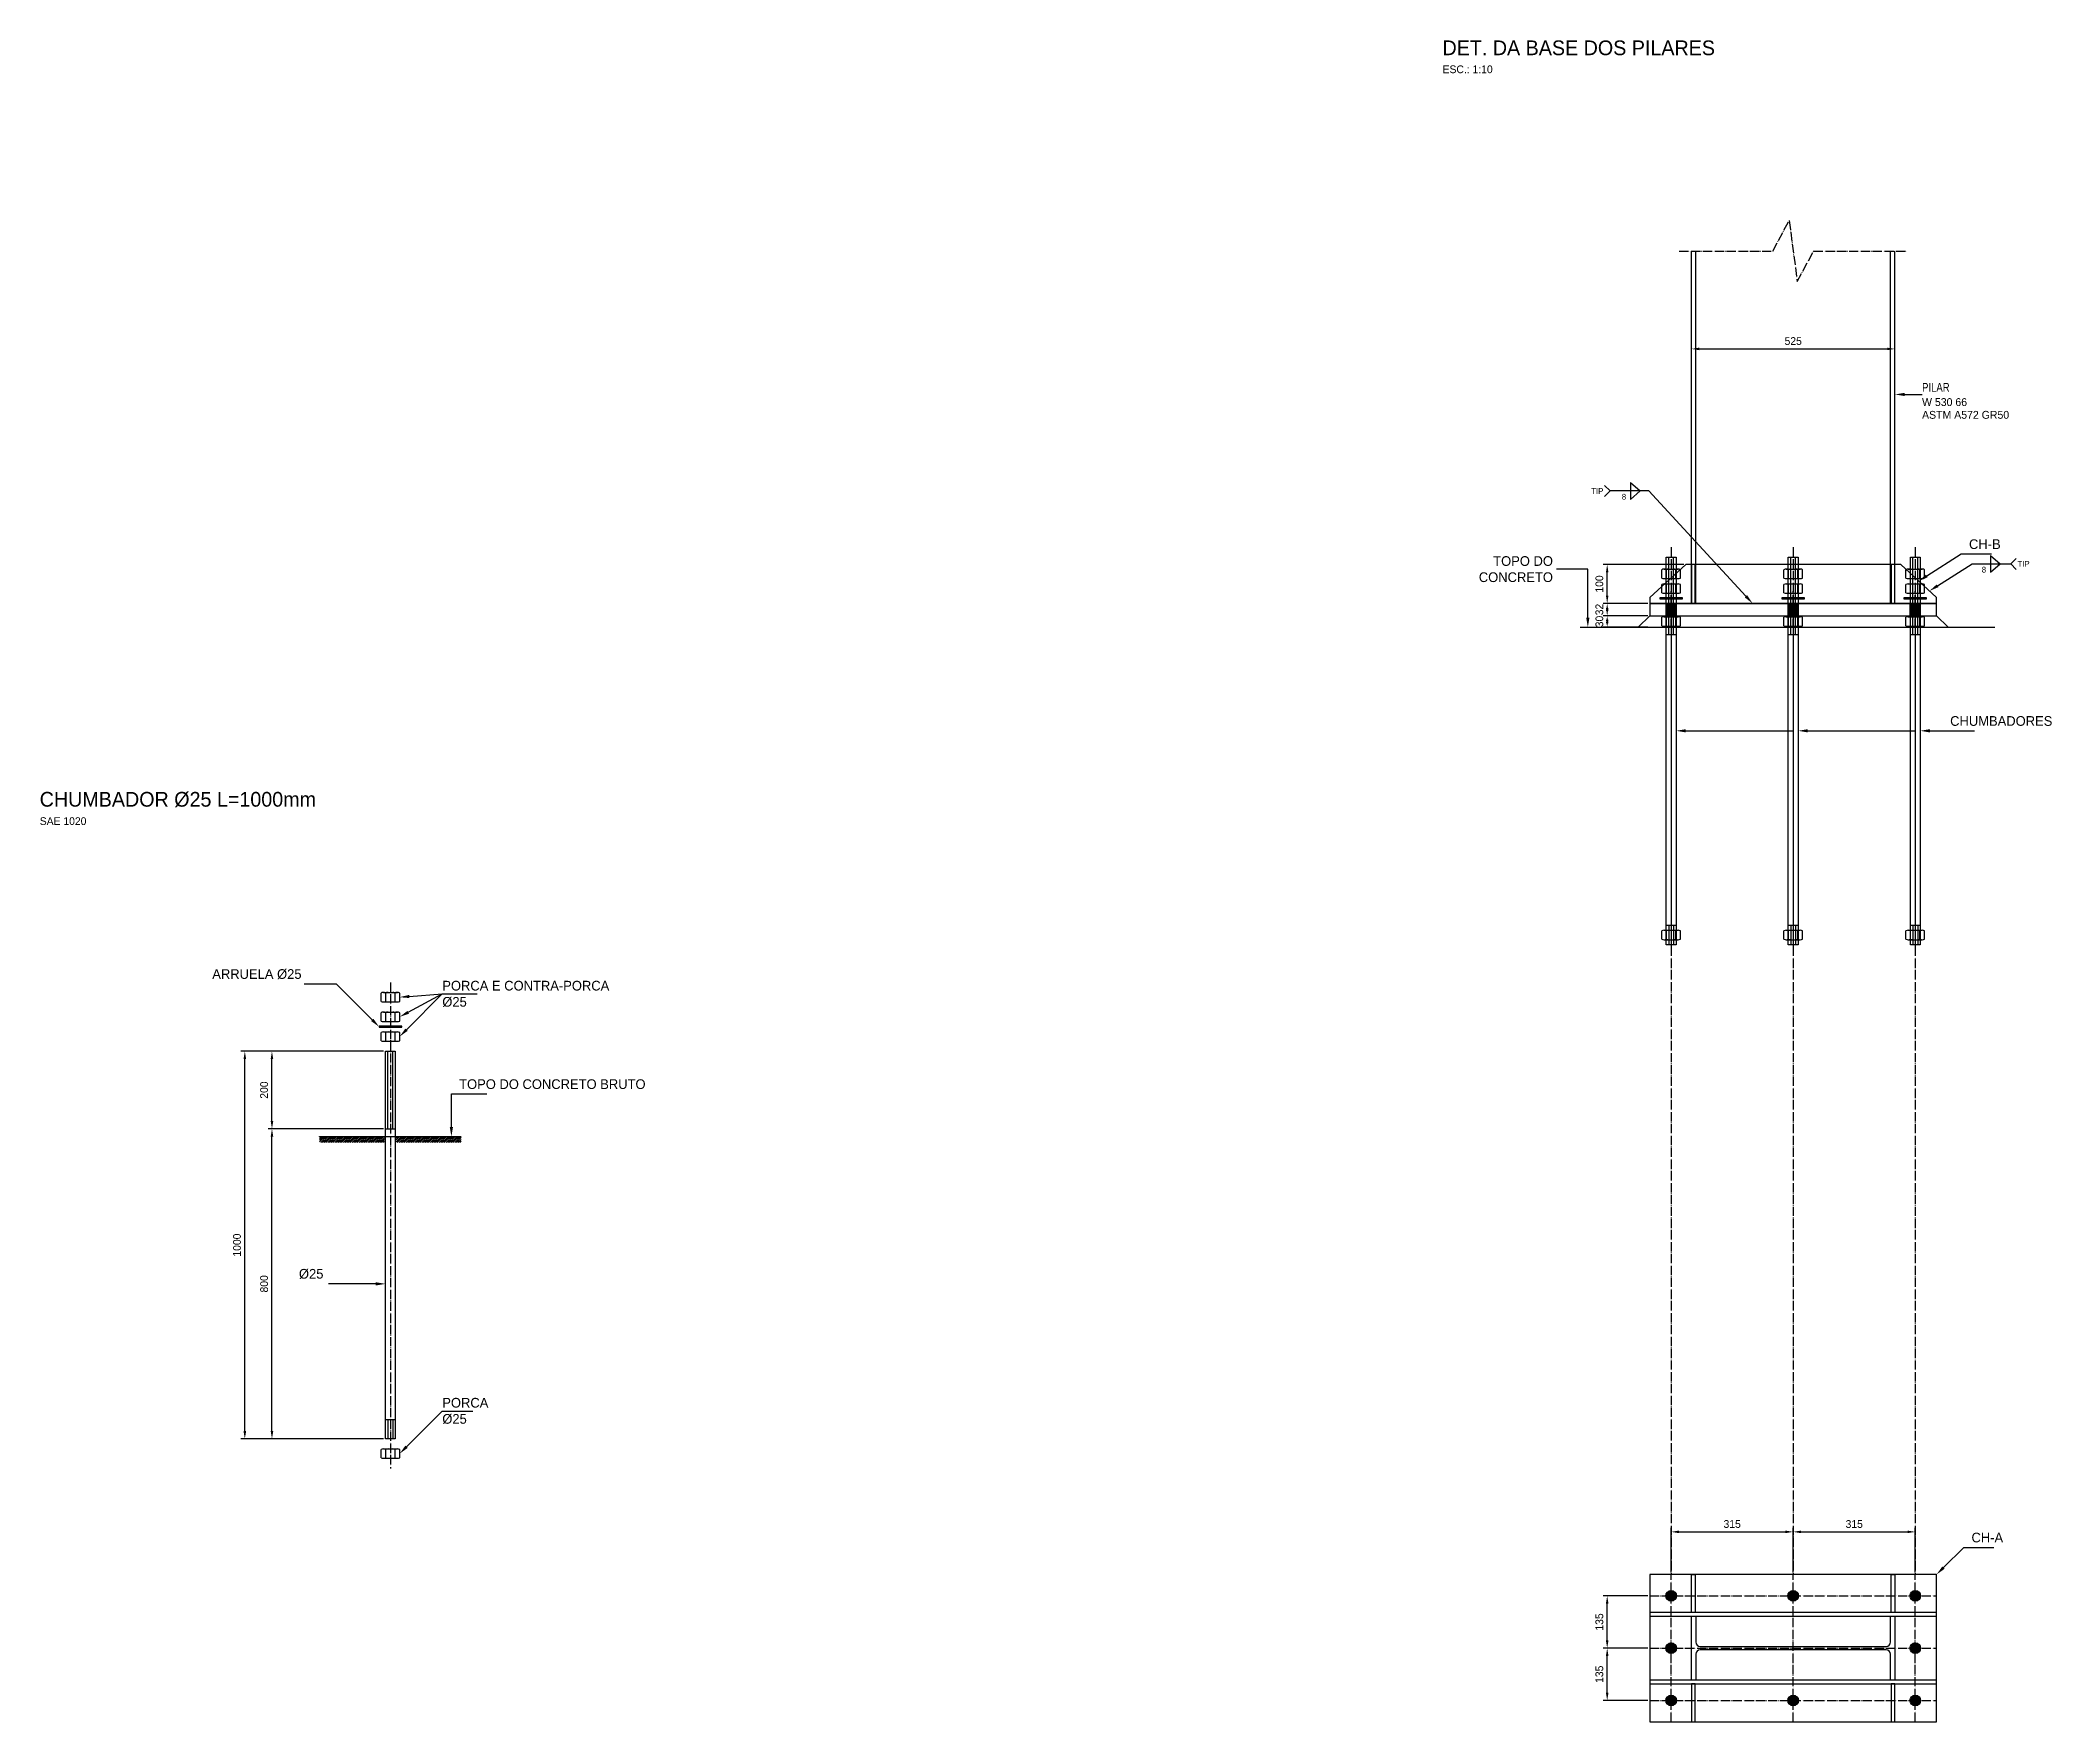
# Model space of a CAD drawing. Extents: x -4524 to 7730, y -2994 to 1469.
# Drawn here: x -4524 to 667, y -2870 to 1469 of the extents above; entities that cross this region are included whole.
import ezdxf

# ---------------------------------------------------------------- set-up
doc = ezdxf.new("R2010")
doc.units = 0
doc.header["$MEASUREMENT"] = 0
doc.linetypes.add('ACAD_ISO01W100', pattern=[5, 4, -1])
doc.linetypes.add('ACAD_ISO04W100', pattern=[30.5, 24, -3, 0.5, -3])
doc.layers.get('DEFPOINTS').update_dxf_attribs({"linetype": 'ACAD_ISO01W100'})
for name, color, linetype in [('CHU-CHUMBADOR', 1, 'Continuous'), ('DIM-1', 4, 'Continuous'), ('EIXO', 5, 'ACAD_ISO04W100'), ('FAB-CHAPA', 2, 'Continuous'), ('G-SIMBOLO', 4, 'Continuous'), ('PERFIL', 1, 'Continuous'), ('REGUA120', 2, 'Continuous'), ('REGUA80', 4, 'Continuous')]:
    doc.layers.add(name, color=color, linetype=linetype)
doc.dimstyles.new('ISO-25', dxfattribs={"dimtxt": 2.5, "dimasz": 2.5, "dimexe": 1.25, "dimexo": 0.625, "dimtad": 1, "dimtxsty": 'STANDARD', "dimcen": 2.5, "dimclrt": 4, "dimazin": 3, "dimtfac": 1, "dimtmove": 0, "dimatfit": 3})
pattern_1 = [(45, (0, 0), (-2.245064, 2.245064), [])]

msp = doc.modelspace()

# ---------------------------------------------------------------- texts
at = {"color": 4, "char_height": 25}
for s, insert, attachment_point in [('CH-B', (453.75, 155.875), 7), ('TOPO DO \\PCONCRETO', (-620, 104.125), 6), ('CHUMBADORES', (405, -300.438), 7), ('ARRUELA %%c25', (-3849.21, -954), 9), ('PORCA E CONTRA-PORCA\\P%%c25', (-3486.011, -991.9), 4), ('TOPO DO CONCRETO BRUTO', (-3442.52, -1237.5), 7), ('%%c25', (-3792.7, -1727.5), 9), ('PORCA\\P%%c25', (-3486.011, -2068.1), 4), ('CH-A', (460, -2407.5), 7)]:
    msp.add_mtext(s, dxfattribs=dict(at, insert=insert, attachment_point=attachment_point))
at = {"layer": 'DIM-1', "char_height": 15, "attachment_point": 5}
for s, insert in [('TIP', (-505.5, 305.875)), ('8', (-436.672, 290.812)), ('8', (492.029, 102.812)), ('TIP', (594.5, 117.875))]:
    msp.add_mtext(s, dxfattribs=dict(at, insert=insert))
at = {"layer": 'REGUA120', "color": 2, "char_height": 38, "attachment_point": 7}
for s, insert in [('DET. DA BASE DOS PILARES', (-905, 1429.919)), ('CHUMBADOR %%c25 L=1000mm', (-4525, -510.081))]:
    msp.add_mtext(s, dxfattribs=dict(at, insert=insert))
at = {"layer": 'REGUA140', "color": 2, "linetype": 'CONTINUOUS', "width": 0.8}
msp.add_text('PILAR', height=23, dxfattribs=at).set_placement((332.5, 561.786))
at = {"layer": 'REGUA80', "color": 4, "char_height": 20, "attachment_point": 7}
for s, insert in [('ESC.: 1:10', (-904.754, 1383.738)), ('SAE 1020', (-4524.753, -556.262))]:
    msp.add_mtext(s, dxfattribs=dict(at, insert=insert))
at = {"layer": 'REGUA80', "char_height": 20.3, "attachment_point": 7}
for s, insert in [('W 530 66', (332.5, 524.841)), ('ASTM A572 GR50', (332.5, 491.95))]:
    msp.add_mtext(s, dxfattribs=dict(at, insert=insert))

# ---------------------------------------------------------------- blocks, each defined once
blk = doc.blocks.new('*D0')
for p, q in [((-3637.7, -1340), (-3935.6, -1340)), ((-3925.6, -2120), (-3925.6, -1360)), ((-3637.7, -2140), (-3935.6, -2140))]:
    blk.add_line(p, q)
for points in [[(-3925.6, -1340), (-3922.2, -1360), (-3928.9, -1360)], [(-3925.6, -2140), (-3928.9, -2120), (-3922.2, -2120)]]:
    blk.add_trace(points)
at = {"layer": 'DEFPOINTS', "color": 0, "linetype": 'BYBLOCK'}
for p in [(-3632.7, -1340), (-3632.7, -2140)]:
    blk.add_point(p, dxfattribs=at)
at = {"layer": 'REGUA80', "color": 4, "insert": (-3935.6, -1740), "char_height": 20, "attachment_point": 8, "rotation": 90}
blk.add_mtext('800', dxfattribs=at)
blk = doc.blocks.new('*D1')
for p, q in [((-3637.7, -1140), (-3935.6, -1140)), ((-3925.6, -1320), (-3925.6, -1160)), ((-3637.7, -1340), (-3935.6, -1340))]:
    blk.add_line(p, q)
for points in [[(-3925.6, -1140), (-3922.2, -1160), (-3928.9, -1160)], [(-3925.6, -1340), (-3928.9, -1320), (-3922.2, -1320)]]:
    blk.add_trace(points)
at = {"layer": 'DEFPOINTS', "color": 0, "linetype": 'BYBLOCK'}
for p in [(-3632.7, -1140), (-3632.7, -1340)]:
    blk.add_point(p, dxfattribs=at)
at = {"layer": 'REGUA80', "color": 4, "insert": (-3935.6, -1240), "char_height": 20, "attachment_point": 8, "rotation": 90}
blk.add_mtext('200', dxfattribs=at)
blk = doc.blocks.new('*D2')
for p, q in [((-3637.7, -1140), (-4005.6, -1140)), ((-3995.6, -2120), (-3995.6, -1160)), ((-3637.7, -2140), (-4005.6, -2140))]:
    blk.add_line(p, q)
for points in [[(-3995.6, -1140), (-3992.2, -1160), (-3998.9, -1160)], [(-3995.6, -2140), (-3998.9, -2120), (-3992.2, -2120)]]:
    blk.add_trace(points)
at = {"layer": 'DEFPOINTS', "color": 0, "linetype": 'BYBLOCK'}
for p in [(-3632.7, -1140), (-3632.7, -2140)]:
    blk.add_point(p, dxfattribs=at)
at = {"layer": 'REGUA80', "color": 4, "insert": (-4005.6, -1640), "char_height": 20, "attachment_point": 8, "rotation": 90}
blk.add_mtext('1000', dxfattribs=at)
blk = doc.blocks.new('*D3')
for p, q in [((-262.5, 652.5), (-262.5, 682.5)), ((262.5, 652.5), (262.5, 682.5)), ((-242.5, 672.5), (242.5, 672.5))]:
    blk.add_line(p, q)
for points in [[(-262.5, 672.5), (-242.5, 675.8), (-242.5, 669.2)], [(262.5, 672.5), (242.5, 669.2), (242.5, 675.8)]]:
    blk.add_trace(points)
at = {"layer": 'DEFPOINTS', "color": 0}
for p in [(0, 682.5), (-262.5, 647.5), (262.5, 647.5)]:
    blk.add_point(p, dxfattribs=at)
at = {"layer": 'REGUA80', "color": 4, "insert": (0, 682.5), "char_height": 20, "attachment_point": 8}
blk.add_mtext('525', dxfattribs=at)
blk = doc.blocks.new('*D4')
for p, q in [((-375, -15.9), (-490, -15.9)), ((-375, -45.9), (-490, -45.9)), ((-480, -25.9), (-480, -35.9))]:
    blk.add_line(p, q)
for points in [[(-480, -15.9), (-476.7, -35.9), (-483.3, -35.9)], [(-480, -45.9), (-483.3, -25.9), (-476.7, -25.9)]]:
    blk.add_trace(points)
at = {"layer": 'DEFPOINTS', "color": 0, "linetype": 'BYBLOCK'}
for p in [(-370, -15.9), (-370, -45.9)]:
    blk.add_point(p, dxfattribs=at)
at = {"layer": 'REGUA80', "color": 4, "insert": (-490, -30.9), "char_height": 20, "attachment_point": 8, "rotation": 90}
blk.add_mtext('30', dxfattribs=at)
blk = doc.blocks.new('*D5')
for p, q in [((-375, 15.9), (-490, 15.9)), ((-480, 4.1), (-480, -4.1)), ((-375, -15.9), (-490, -15.9))]:
    blk.add_line(p, q)
for points in [[(-480, 15.9), (-476.7, -4.1), (-483.3, -4.1)], [(-480, -15.9), (-483.3, 4.1), (-476.7, 4.1)]]:
    blk.add_trace(points)
at = {"layer": 'DEFPOINTS', "color": 0, "linetype": 'BYBLOCK'}
for p in [(-370, 15.9), (-370, -15.9)]:
    blk.add_point(p, dxfattribs=at)
at = {"layer": 'REGUA80', "color": 4, "insert": (-490, 0), "char_height": 20, "attachment_point": 8, "rotation": 90}
blk.add_mtext('32', dxfattribs=at)
blk = doc.blocks.new('*D6')
for p, q in [((-282.5, 115.9), (-490, 115.9)), ((-480, 35.9), (-480, 95.9)), ((-375, 15.9), (-490, 15.9))]:
    blk.add_line(p, q)
for points in [[(-480, 115.9), (-476.7, 95.9), (-483.3, 95.9)], [(-480, 15.9), (-483.3, 35.9), (-476.7, 35.9)]]:
    blk.add_trace(points)
at = {"layer": 'DEFPOINTS', "color": 0, "linetype": 'BYBLOCK'}
for p in [(-277.5, 115.9), (-370, 15.9)]:
    blk.add_point(p, dxfattribs=at)
at = {"layer": 'REGUA80', "color": 4, "insert": (-490, 65.9), "char_height": 20, "attachment_point": 8, "rotation": 90}
blk.add_mtext('100', dxfattribs=at)
blk = doc.blocks.new('*D13')
for p, q in [((-375, -2680), (-490, -2680)), ((-480, -2795), (-480, -2700)), ((-375, -2815), (-490, -2815))]:
    blk.add_line(p, q)
for points in [[(-480, -2680), (-476.7, -2700), (-483.3, -2700)], [(-480, -2815), (-483.3, -2795), (-476.7, -2795)]]:
    blk.add_trace(points)
at = {"layer": 'DEFPOINTS', "color": 0, "linetype": 'BYBLOCK'}
for p in [(-370, -2680), (-370, -2815)]:
    blk.add_point(p, dxfattribs=at)
at = {"layer": 'REGUA80', "color": 4, "insert": (-490, -2747.5), "char_height": 20, "attachment_point": 8, "rotation": 90}
blk.add_mtext('135', dxfattribs=at)
blk = doc.blocks.new('*D14')
for p, q in [((-375, -2545), (-490, -2545)), ((-480, -2660), (-480, -2565)), ((-375, -2680), (-490, -2680))]:
    blk.add_line(p, q)
for points in [[(-480, -2545), (-476.7, -2565), (-483.3, -2565)], [(-480, -2680), (-483.3, -2660), (-476.7, -2660)]]:
    blk.add_trace(points)
at = {"layer": 'DEFPOINTS', "color": 0, "linetype": 'BYBLOCK'}
for p in [(-370, -2545), (-370, -2680)]:
    blk.add_point(p, dxfattribs=at)
at = {"layer": 'REGUA80', "color": 4, "insert": (-490, -2612.5), "char_height": 20, "attachment_point": 8, "rotation": 90}
blk.add_mtext('135', dxfattribs=at)
blk = doc.blocks.new('*D15')
for p, q in [((-315, -2485), (-315, -2370)), ((-295, -2380), (-20, -2380)), ((0, -2485), (0, -2370))]:
    blk.add_line(p, q)
for points in [[(-315, -2380), (-295, -2376.7), (-295, -2383.3)], [(0, -2380), (-20, -2383.3), (-20, -2376.7)]]:
    blk.add_trace(points)
at = {"layer": 'DEFPOINTS', "color": 0}
for p in [(-157.5, -2370), (-315, -2490), (0, -2490)]:
    blk.add_point(p, dxfattribs=at)
at = {"layer": 'REGUA80', "color": 4, "insert": (-157.5, -2370), "char_height": 20, "attachment_point": 8}
blk.add_mtext('315', dxfattribs=at)
blk = doc.blocks.new('*D16')
for p, q in [((0, -2485), (0, -2370)), ((20, -2380), (295, -2380)), ((315, -2485), (315, -2370))]:
    blk.add_line(p, q)
for points in [[(0, -2380), (20, -2376.7), (20, -2383.3)], [(315, -2380), (295, -2383.3), (295, -2376.7)]]:
    blk.add_trace(points)
at = {"layer": 'DEFPOINTS', "color": 0}
for p in [(157.5, -2370), (0, -2490), (315, -2490)]:
    blk.add_point(p, dxfattribs=at)
at = {"layer": 'REGUA80', "color": 4, "insert": (157.5, -2370), "char_height": 20, "attachment_point": 8}
blk.add_mtext('315', dxfattribs=at)

# ---------------------------------------------------------------- dimensions: what is measured, and where the dimension line sits
for base, p1, p2, text, picture, middle in [((-262.5, 672.5), (262.5, 647.5), (-262.5, 647.5), '525', '*D3', (0, 672.5)), ((-315, -2380), (0, -2490), (-315, -2490), '315', '*D15', (-157.5, -2380)), ((0, -2380), (315, -2490), (0, -2490), '315', '*D16', (157.5, -2380))]:
    dim = msp.add_linear_dim(base=base, p1=p1, p2=p2, text=text, dimstyle='ISO-25', override={"dimtxt": 20, "dimasz": 20, "dimgap": 10})
    dim.commit()
    dim.dimension.update_dxf_attribs({"geometry": picture, "text_midpoint": middle})
for base, p1, p2, text, picture, middle in [((-480, 115.875), (-370, 15.875), (-277.5, 115.875), '100', '*D6', (-480, 65.875)), ((-480, 15.875), (-370, -15.875), (-370, 15.875), '32', '*D5', (-480, 0)), ((-480, -15.875), (-370, -45.875), (-370, -15.875), '30', '*D4', (-480, -30.875)), ((-3995.58, -1140), (-3632.7, -2140), (-3632.7, -1140), '1000', '*D2', (-3995.58, -1640)), ((-3925.58, -1140), (-3632.7, -1340), (-3632.7, -1140), '200', '*D1', (-3925.58, -1240)), ((-3925.58, -1340), (-3632.7, -2140), (-3632.7, -1340), '800', '*D0', (-3925.58, -1740)), ((-480, -2545), (-370, -2680), (-370, -2545), '135', '*D14', (-480, -2612.5)), ((-480, -2680), (-370, -2815), (-370, -2680), '135', '*D13', (-480, -2747.5))]:
    dim = msp.add_linear_dim(base=base, p1=p1, p2=p2, angle=90, text=text, dimstyle='ISO-25', override={"dimtxt": 20, "dimasz": 20, "dimgap": 10})
    dim.commit()
    dim.dimension.update_dxf_attribs({"geometry": picture, "text_midpoint": middle, "dimtype": 160})

# ---------------------------------------------------------------- hatches: boundary and pattern name
h = msp.add_hatch()
h.set_pattern_fill('ANSI31', color=256, style=0)
h.set_pattern_definition(pattern_1)
h.paths.add_polyline_path([(-3802.88, -1360), (-3802.88, -1375), (-3635.2, -1375), (-3635.2, -1360)])
h = msp.add_hatch()
h.set_pattern_fill('ANSI31', color=256, style=0)
h.set_pattern_definition(pattern_1)
h.paths.add_polyline_path([(-3437.12, -1360), (-3437.12, -1375), (-3604.8, -1375), (-3604.8, -1360)])

# ---------------------------------------------------------------- linework, layer by layer
for p, q in [((-550, -45.875), (520, -45.875)), ((-3802.88, -1360), (-3437.12, -1360))]:
    msp.add_line(p, q)
at = {"color": 4}
for p, q in [((-370, -15.875), (-400, -45.875)), ((370, -15.875), (400, -45.875))]:
    msp.add_line(p, q, dxfattribs=at)
for points in [[(287.5, 555), (332.5, 555)], [(-530, -20.875), (-530, 104.125), (-611, 104.125)], [(344.842, 86.797), (433.75, 143.375), (511.75, 143.375)], [(-277.3, -312.938), (0, -312.938)], [(37.7, -312.938), (315, -312.938)], [(352.7, -312.938), (385, -312.938), (468.25, -312.938)], [(-3666.888, -1058.822), (-3759.21, -966.5), (-3842.46, -966.5)], [(-3578.333, -1084.222), (-3486.011, -991.9), (-3396.012, -991.9)], [(-3573.997, -1039.252), (-3486.011, -991.9)], [(-3571.084, -998.396), (-3486.011, -991.9)], [(-3462.52, -1335), (-3462.52, -1250), (-3371.021, -1250)], [(-3657.7, -1740), (-3702.7, -1740), (-3779.95, -1740)], [(-3578.333, -2160.422), (-3486.011, -2068.1), (-3407.261, -2068.1)], [(387.678, -2472.322), (440, -2420), (518, -2420)]]:
    msp.add_lwpolyline(points)
at = {"color": 255}
for points in [[(-121.95, 34.251), (-372.5, 305.875)], [(372.592, 61.297), (461.5, 117.875)]]:
    msp.add_lwpolyline(points, dxfattribs=at)
at = {"const_width": 13.7}
for points in [[(-321.85, -2545, 1), (-308.15, -2545, 1)], [(-6.85, -2545, 1), (6.85, -2545, 1)], [(308.15, -2545, 1), (321.85, -2545, 1)], [(-321.85, -2680, 1), (-308.15, -2680, 1)], [(308.15, -2680, 1), (321.85, -2680, 1)], [(-321.85, -2815, 1), (-308.15, -2815, 1)], [(-6.85, -2815, 1), (6.85, -2815, 1)], [(308.15, -2815, 1), (321.85, -2815, 1)]]:
    msp.add_lwpolyline(points, format="xyb", close=True, dxfattribs=at)
for points in [[(262.5, 555), (287.5, 559.167), (287.5, 550.833)], [(323.75, 73.375), (342.605, 90.312), (347.079, 83.282)], [(-530, -45.875), (-534.167, -20.875), (-525.833, -20.875)], [(-302.3, -312.938), (-277.3, -308.771), (-277.3, -317.104)], [(12.7, -312.938), (37.7, -308.771), (37.7, -317.104)], [(327.7, -312.938), (352.7, -308.771), (352.7, -317.104)], [(-3596.011, -1000.3), (-3571.401, -994.242), (-3570.766, -1002.551)], [(-3596.011, -1051.1), (-3575.971, -1035.583), (-3572.022, -1042.921)], [(-3649.21, -1076.5), (-3669.834, -1061.769), (-3663.941, -1055.876)], [(-3596.011, -1101.9), (-3581.28, -1081.276), (-3575.387, -1087.169)], [(-3462.52, -1360), (-3466.687, -1335), (-3458.353, -1335)], [(-3632.7, -1740), (-3657.7, -1744.167), (-3657.7, -1735.833)], [(-3596.011, -2178.1), (-3581.28, -2157.476), (-3575.387, -2163.369)], [(370, -2490), (384.731, -2469.376), (390.624, -2475.269)]]:
    msp.add_trace(points)
at = {"color": 255}
for points in [[(351.5, 47.875), (370.355, 64.812), (374.829, 57.782)], [(-328.7, -15.875), (-301.3, -15.875), (-328.7, 15.875), (-301.3, 15.875)], [(-328.7, -15.875), (-301.3, -15.875), (-328.7, 15.875), (-301.3, 15.875)], [(-328.7, -15.875), (-301.3, -15.875), (-328.7, 15.875), (-301.3, 15.875)], [(-105, 15.875), (-125.013, 31.426), (-118.888, 37.076)], [(-13.7, -15.875), (13.7, -15.875), (-13.7, 15.875), (13.7, 15.875)], [(-13.7, -15.875), (13.7, -15.875), (-13.7, 15.875), (13.7, 15.875)], [(301.3, -15.875), (328.7, -15.875), (301.3, 15.875), (328.7, 15.875)], [(301.3, -15.875), (328.7, -15.875), (301.3, 15.875), (328.7, 15.875)], [(301.3, -15.875), (328.7, -15.875), (301.3, 15.875), (328.7, 15.875)]]:
    msp.add_trace(points, dxfattribs=at)
at = {"layer": 'CHU-CHUMBADOR'}
for p, q in [((-332.992, 104.14), (-297.008, 104.14)), ((-17.992, 104.14), (17.992, 104.14)), ((297.008, 104.14), (332.992, 104.14)), ((-338.989, 81.28), (-338.989, 102.87)), ((-338.989, 43.18), (-338.989, 64.77)), ((-332.992, 80.01), (-297.008, 80.01)), ((-332.992, 66.04), (-297.008, 66.04)), ((-326.994, 81.28), (-326.994, 102.87)), ((-326.994, 43.18), (-326.994, 64.77)), ((-303.006, 81.28), (-303.006, 102.87)), ((-303.006, 43.18), (-303.006, 64.77)), ((-291.011, 81.28), (-291.011, 102.87)), ((-291.011, 43.18), (-291.011, 64.77)), ((-23.989, 81.28), (-23.989, 102.87)), ((-23.989, 43.18), (-23.989, 64.77)), ((-17.992, 80.01), (17.992, 80.01)), ((-17.992, 66.04), (17.992, 66.04)), ((-11.994, 81.28), (-11.994, 102.87)), ((-11.994, 43.18), (-11.994, 64.77)), ((11.994, 81.28), (11.994, 102.87)), ((11.994, 43.18), (11.994, 64.77)), ((23.989, 81.28), (23.989, 102.87)), ((23.989, 43.18), (23.989, 64.77)), ((291.011, 81.28), (291.011, 102.87)), ((291.011, 43.18), (291.011, 64.77)), ((297.008, 80.01), (332.992, 80.01)), ((297.008, 66.04), (332.992, 66.04)), ((303.006, 81.28), (303.006, 102.87)), ((303.006, 43.18), (303.006, 64.77)), ((326.994, 81.28), (326.994, 102.87)), ((326.994, 43.18), (326.994, 64.77)), ((338.989, 81.28), (338.989, 102.87)), ((338.989, 43.18), (338.989, 64.77)), ((-332.992, 41.91), (-297.008, 41.91)), ((-17.992, 41.91), (17.992, 41.91)), ((297.008, 41.91), (332.992, 41.91)), ((-338.989, -41.67), (-338.989, -20.08)), ((-332.992, -18.81), (-297.008, -18.81)), ((-332.992, -42.94), (-297.008, -42.94)), ((-326.994, -41.67), (-326.994, -20.08)), ((-303.006, -41.67), (-303.006, -20.08)), ((-291.011, -41.67), (-291.011, -20.08)), ((-23.989, -41.67), (-23.989, -20.08)), ((-17.992, -18.81), (17.992, -18.81)), ((-17.992, -42.94), (17.992, -42.94)), ((-11.994, -41.67), (-11.994, -20.08)), ((11.994, -41.67), (11.994, -20.08)), ((23.989, -41.67), (23.989, -20.08)), ((291.011, -41.67), (291.011, -20.08)), ((297.008, -18.81), (332.992, -18.81)), ((297.008, -42.94), (332.992, -42.94)), ((303.006, -41.67), (303.006, -20.08)), ((326.994, -41.67), (326.994, -20.08)), ((338.989, -41.67), (338.989, -20.08)), ((-338.989, -850.633), (-338.989, -829.042)), ((-332.992, -827.772), (-297.008, -827.772)), ((-326.994, -850.633), (-326.994, -829.042)), ((-303.006, -850.633), (-303.006, -829.042)), ((-291.011, -850.633), (-291.011, -829.042)), ((-23.989, -850.633), (-23.989, -829.042)), ((-17.992, -827.772), (17.992, -827.772)), ((-11.994, -850.633), (-11.994, -829.042)), ((11.994, -850.633), (11.994, -829.042)), ((23.989, -850.633), (23.989, -829.042)), ((291.011, -850.633), (291.011, -829.042)), ((297.008, -827.772), (332.992, -827.772)), ((303.006, -850.633), (303.006, -829.042)), ((326.994, -850.633), (326.994, -829.042)), ((338.989, -850.633), (338.989, -829.042)), ((-332.992, -851.903), (-297.008, -851.903)), ((-17.992, -851.903), (17.992, -851.903)), ((297.008, -851.903), (332.992, -851.903)), ((-3643.989, -1011.095), (-3643.989, -989.505)), ((-3637.992, -988.235), (-3602.008, -988.235)), ((-3637.992, -1012.365), (-3602.008, -1012.365)), ((-3631.994, -1011.095), (-3631.994, -989.505)), ((-3608.006, -1011.095), (-3608.006, -989.505)), ((-3596.011, -1011.095), (-3596.011, -989.505)), ((-3643.989, -1061.895), (-3643.989, -1040.305)), ((-3637.992, -1039.035), (-3602.008, -1039.035)), ((-3637.992, -1063.165), (-3602.008, -1063.165)), ((-3637.992, -1089.835), (-3602.008, -1089.835)), ((-3631.994, -1061.895), (-3631.994, -1040.305)), ((-3608.006, -1061.895), (-3608.006, -1040.305)), ((-3596.011, -1061.895), (-3596.011, -1040.305)), ((-3643.989, -1112.695), (-3643.989, -1091.105)), ((-3637.992, -1113.965), (-3602.008, -1113.965)), ((-3631.994, -1112.695), (-3631.994, -1091.105)), ((-3608.006, -1112.695), (-3608.006, -1091.105)), ((-3596.011, -1112.695), (-3596.011, -1091.105)), ((-3643.989, -2188.895), (-3643.989, -2167.305)), ((-3637.992, -2166.035), (-3602.008, -2166.035)), ((-3631.994, -2188.895), (-3631.994, -2167.305)), ((-3608.006, -2188.895), (-3608.006, -2167.305)), ((-3596.011, -2188.895), (-3596.011, -2167.305)), ((-3637.992, -2190.165), (-3602.008, -2190.165))]:
    msp.add_line(p, q, dxfattribs=at)
for points in [[(-344.21, 27.305), (-285.79, 27.305), (-285.79, 29.845), (-344.21, 29.845)], [(-29.21, 27.305), (29.21, 27.305), (29.21, 29.845), (-29.21, 29.845)], [(285.79, 27.305), (344.21, 27.305), (344.21, 29.845), (285.79, 29.845)], [(-3649.21, -1077.77), (-3590.79, -1077.77), (-3590.79, -1075.23), (-3649.21, -1075.23)]]:
    msp.add_lwpolyline(points, close=True, dxfattribs=at)
at = {"layer": 'CHU-CHUMBADOR', "linetype": 'CONTINUOUS'}
for centre, start, end in [((-332.992, 89.345), 66.086832, 113.913168), ((-320.997, 89.345), 90, 113.913168), ((-309.003, 89.345), 66.086832, 90), ((-297.008, 89.345), 66.086832, 113.913168), ((-17.992, 89.345), 66.086832, 113.913168), ((-5.997, 89.345), 90, 113.913168), ((5.997, 89.345), 66.086832, 90), ((17.992, 89.345), 66.086832, 113.913168), ((297.008, 89.345), 66.086832, 113.913168), ((309.003, 89.345), 90, 113.913168), ((320.997, 89.345), 66.086832, 90), ((332.992, 89.345), 66.086832, 113.913168), ((-332.992, 94.805), 246.086832, 293.913168), ((-332.992, 51.245), 66.086832, 113.913168), ((-320.997, 94.805), 246.086832, 270), ((-320.997, 51.245), 90, 113.913168), ((-309.003, 94.805), 270, 293.913168), ((-309.003, 51.245), 66.086832, 90), ((-297.008, 94.805), 246.086832, 293.913168), ((-297.008, 51.245), 66.086832, 113.913168), ((-17.992, 94.805), 246.086832, 293.913168), ((-17.992, 51.245), 66.086832, 113.913168), ((-5.997, 94.805), 246.086832, 270), ((-5.997, 51.245), 90, 113.913168), ((5.997, 94.805), 270, 293.913168), ((5.997, 51.245), 66.086832, 90), ((17.992, 94.805), 246.086832, 293.913168), ((17.992, 51.245), 66.086832, 113.913168), ((297.008, 94.805), 246.086832, 293.913168), ((297.008, 51.245), 66.086832, 113.913168), ((309.003, 94.805), 246.086832, 270), ((309.003, 51.245), 90, 113.913168), ((320.997, 94.805), 270, 293.913168), ((320.997, 51.245), 66.086832, 90), ((332.992, 94.805), 246.086832, 293.913168), ((332.992, 51.245), 66.086832, 113.913168), ((-332.992, 56.705), 246.086832, 293.913168), ((-320.997, 56.705), 246.086832, 270), ((-309.003, 56.705), 270, 293.913168), ((-297.008, 56.705), 246.086832, 293.913168), ((-17.992, 56.705), 246.086832, 293.913168), ((-5.997, 56.705), 246.086832, 270), ((5.997, 56.705), 270, 293.913168), ((17.992, 56.705), 246.086832, 293.913168), ((297.008, 56.705), 246.086832, 293.913168), ((309.003, 56.705), 246.086832, 270), ((320.997, 56.705), 270, 293.913168), ((332.992, 56.705), 246.086832, 293.913168), ((-332.992, -33.605), 66.086832, 113.913168), ((-332.992, -28.145), 246.086832, 293.913168), ((-320.997, -33.605), 90, 113.913168), ((-320.997, -28.145), 246.086832, 270), ((-309.003, -33.605), 66.086832, 90), ((-309.003, -28.145), 270, 293.913168), ((-297.008, -33.605), 66.086832, 113.913168), ((-297.008, -28.145), 246.086832, 293.913168), ((-17.992, -33.605), 66.086832, 113.913168), ((-17.992, -28.145), 246.086832, 293.913168), ((-5.997, -33.605), 90, 113.913168), ((-5.997, -28.145), 246.086832, 270), ((5.997, -33.605), 66.086832, 90), ((5.997, -28.145), 270, 293.913168), ((17.992, -33.605), 66.086832, 113.913168), ((17.992, -28.145), 246.086832, 293.913168), ((297.008, -33.605), 66.086832, 113.913168), ((297.008, -28.145), 246.086832, 293.913168), ((309.003, -33.605), 90, 113.913168), ((309.003, -28.145), 246.086832, 270), ((320.997, -33.605), 66.086832, 90), ((320.997, -28.145), 270, 293.913168), ((332.992, -33.605), 66.086832, 113.913168), ((332.992, -28.145), 246.086832, 293.913168), ((-332.992, -842.568), 66.086832, 113.913168), ((-320.997, -842.568), 90, 113.913168), ((-309.003, -842.568), 66.086832, 90), ((-297.008, -842.568), 66.086832, 113.913168), ((-17.992, -842.568), 66.086832, 113.913168), ((-5.997, -842.568), 90, 113.913168), ((5.997, -842.568), 66.086832, 90), ((17.992, -842.568), 66.086832, 113.913168), ((297.008, -842.568), 66.086832, 113.913168), ((309.003, -842.568), 90, 113.913168), ((320.997, -842.568), 66.086832, 90), ((332.992, -842.568), 66.086832, 113.913168), ((-332.992, -837.107), 246.086832, 293.913168), ((-320.997, -837.107), 246.086832, 270), ((-309.003, -837.107), 270, 293.913168), ((-297.008, -837.107), 246.086832, 293.913168), ((-17.992, -837.107), 246.086832, 293.913168), ((-5.997, -837.107), 246.086832, 270), ((5.997, -837.107), 270, 293.913168), ((17.992, -837.107), 246.086832, 293.913168), ((297.008, -837.107), 246.086832, 293.913168), ((309.003, -837.107), 246.086832, 270), ((320.997, -837.107), 270, 293.913168), ((332.992, -837.107), 246.086832, 293.913168), ((-3637.992, -1003.03), 66.086832, 113.913168), ((-3637.992, -997.57), 246.086832, 293.913168), ((-3625.997, -1003.03), 90, 113.913168), ((-3625.997, -997.57), 246.086832, 270), ((-3614.003, -1003.03), 66.086832, 90), ((-3614.003, -997.57), 270, 293.913168), ((-3602.008, -1003.03), 66.086832, 113.913168), ((-3602.008, -997.57), 246.086832, 293.913168), ((-3637.992, -1053.83), 66.086832, 113.913168), ((-3637.992, -1048.37), 246.086832, 293.913168), ((-3637.992, -1104.63), 66.086832, 113.913168), ((-3625.997, -1053.83), 90, 113.913168), ((-3625.997, -1048.37), 246.086832, 270), ((-3625.997, -1104.63), 90, 113.913168), ((-3614.003, -1053.83), 66.086832, 90), ((-3614.003, -1048.37), 270, 293.913168), ((-3614.003, -1104.63), 66.086832, 90), ((-3602.008, -1053.83), 66.086832, 113.913168), ((-3602.008, -1048.37), 246.086832, 293.913168), ((-3602.008, -1104.63), 66.086832, 113.913168), ((-3637.992, -1099.17), 246.086832, 293.913168), ((-3625.997, -1099.17), 246.086832, 270), ((-3614.003, -1099.17), 270, 293.913168), ((-3602.008, -1099.17), 246.086832, 293.913168), ((-3637.992, -2180.83), 66.086832, 113.913168), ((-3625.997, -2180.83), 90, 113.913168), ((-3614.003, -2180.83), 66.086832, 90), ((-3602.008, -2180.83), 66.086832, 113.913168), ((-3637.992, -2175.37), 246.086832, 293.913168), ((-3625.997, -2175.37), 246.086832, 270), ((-3614.003, -2175.37), 270, 293.913168), ((-3602.008, -2175.37), 246.086832, 293.913168)]:
    msp.add_arc(centre, 14.795, start, end, dxfattribs=at)
at = {"layer": 'EIXO'}
for p, q in [((-315, -47.625), (-315, 47.625)), ((-315, -47.625), (-315, 47.625)), ((-315, -47.625), (-315, 47.625)), ((0, -47.625), (0, 47.625)), ((0, -47.625), (0, 47.625)), ((315, -47.625), (315, 47.625)), ((315, -47.625), (315, 47.625)), ((315, -47.625), (315, 47.625)), ((-315, -15.875), (-315, -2490)), ((0, -15.875), (0, -2490)), ((315, -15.875), (315, -2490)), ((-315, -2870), (-315, -2490)), ((0, -2870), (0, -2490)), ((315, -2870), (315, -2490)), ((-370, -2545), (370, -2545)), ((-370, -2680), (370, -2680)), ((-370, -2815), (370, -2815))]:
    msp.add_line(p, q, dxfattribs=at)
for points in [[(-294, 925), (-52.5, 925), (-10.5, 1003.75), (10.5, 846.25), (52.5, 925), (294, 925)], [(-315, 160.562), (-315, -890.238)], [(0, 160.562), (0, -890.238)], [(315, 160.562), (315, -890.238)], [(-3620, -962.2), (-3620, -2216.2)]]:
    msp.add_lwpolyline(points, dxfattribs=at)
at = {"layer": 'FAB-CHAPA'}
for points in [[(370, 15.875), (370, 30.875), (277.5, 115.875), (-277.5, 115.875), (-370, 30.875), (-370, 15.875)], [(-262.5, 15.875), (-252.97, 15.875), (-252.97, 115.875), (-262.5, 115.875)], [(252.97, 15.875), (262.5, 15.875), (262.5, 115.875), (252.97, 115.875)], [(-370, -15.875), (370, -15.875), (370, 15.875), (-370, 15.875)], [(-328.7, -15.875), (-301.3, -15.875), (-301.3, 15.875), (-328.7, 15.875)], [(-328.7, -15.875), (-301.3, -15.875), (-301.3, 15.875), (-328.7, 15.875)], [(-328.7, -15.875), (-301.3, -15.875), (-301.3, 15.875), (-328.7, 15.875)], [(-13.7, -15.875), (13.7, -15.875), (13.7, 15.875), (-13.7, 15.875)], [(-13.7, -15.875), (13.7, -15.875), (13.7, 15.875), (-13.7, 15.875)], [(301.3, -15.875), (328.7, -15.875), (328.7, 15.875), (301.3, 15.875)], [(301.3, -15.875), (328.7, -15.875), (328.7, 15.875), (301.3, 15.875)], [(301.3, -15.875), (328.7, -15.875), (328.7, 15.875), (301.3, 15.875)], [(-370, -2870), (370, -2870), (370, -2490), (-370, -2490)], [(-262.5, -2490), (-252.97, -2490), (-252.97, -2587.97), (-262.5, -2587.97)], [(252.97, -2490), (262.5, -2490), (262.5, -2587.97), (252.97, -2587.97)], [(-370, -2597.5), (370, -2597.5), (370, -2587.97), (-370, -2587.97)], [(-370, -2772.03), (370, -2772.03), (370, -2762.5), (-370, -2762.5)], [(-262.5, -2870), (-252.97, -2870), (-252.97, -2772.03), (-262.5, -2772.03)], [(252.97, -2870), (262.5, -2870), (262.5, -2772.03), (252.97, -2772.03)]]:
    msp.add_lwpolyline(points, close=True, dxfattribs=at)
at = {"layer": 'FAB-CHAPA', "linetype": 'CONTINUOUS'}
for centre in [(-315, -2545), (0, -2545), (315, -2545), (-315, -2680), (315, -2680), (-315, -2815), (0, -2815), (315, -2815)]:
    msp.add_circle(centre, 13.7, dxfattribs=at)
at = {"layer": 'G-SIMBOLO'}
for p, q in [((-472.5, 305.875), (-486.642, 320.017)), ((-419.85, 327.65), (-419.85, 284.1)), ((-419.85, 327.65), (-394.571, 305.875)), ((-472.5, 305.875), (-486.642, 291.733)), ((-372.5, 305.875), (-472.5, 305.875)), ((-419.85, 284.1), (-394.571, 305.875)), ((461.5, 117.875), (561.5, 117.875)), ((508.85, 139.65), (508.85, 96.1)), ((508.85, 139.65), (534.129, 117.875)), ((508.85, 96.1), (534.129, 117.875)), ((561.5, 117.875), (575.642, 132.017)), ((561.5, 117.875), (575.642, 103.733))]:
    msp.add_line(p, q, dxfattribs=at)
at = {"layer": 'PERFIL'}
for p, q in [((-262.5, 15.875), (-262.5, 925)), ((-251.1, 15.875), (-251.1, 925)), ((251.1, 15.875), (251.1, 925)), ((262.5, 15.875), (262.5, 925)), ((-321.35, -64.838), (-321.35, 135.162)), ((-308.65, -64.838), (-308.65, 135.162)), ((-6.35, -64.838), (-6.35, 135.162)), ((6.35, -64.838), (6.35, 135.162)), ((308.65, -64.838), (308.65, 135.162)), ((321.35, -64.838), (321.35, 135.162)), ((-327.7, -64.838), (-302.3, -64.838)), ((-12.7, -64.838), (12.7, -64.838)), ((302.3, -64.838), (327.7, -64.838)), ((-327.7, -814.838), (-302.3, -814.838)), ((-321.35, -814.838), (-321.35, -864.838)), ((-308.65, -814.838), (-308.65, -864.838)), ((-12.7, -814.838), (12.7, -814.838)), ((-6.35, -814.838), (-6.35, -864.838)), ((6.35, -814.838), (6.35, -864.838)), ((302.3, -814.838), (327.7, -814.838)), ((308.65, -814.838), (308.65, -864.838)), ((321.35, -814.838), (321.35, -864.838)), ((-3626.35, -1340), (-3626.35, -1140)), ((-3613.65, -1340), (-3613.65, -1140)), ((-3632.7, -1340), (-3607.3, -1340)), ((-3632.7, -2090), (-3607.3, -2090)), ((-3626.35, -2090), (-3626.35, -2140)), ((-3613.65, -2090), (-3613.65, -2140))]:
    msp.add_line(p, q, dxfattribs=at)
for points in [[(-302.3, 135.162), (-302.3, -864.838), (-327.7, -864.838), (-327.7, 135.162)], [(12.7, 135.162), (12.7, -864.838), (-12.7, -864.838), (-12.7, 135.162)], [(327.7, 135.162), (327.7, -864.838), (302.3, -864.838), (302.3, 135.162)], [(-3607.3, -1140), (-3607.3, -2140), (-3632.7, -2140), (-3632.7, -1140)]]:
    msp.add_lwpolyline(points, close=True, dxfattribs=at)
msp.add_lwpolyline([(262.5, -2597.5), (262.5, -2762.5), (251.1, -2762.5), (251.1, -2695.85, 0.41421356), (239.7, -2684.45), (-239.7, -2684.45, 0.41421356), (-251.1, -2695.85), (-251.1, -2762.5), (-262.5, -2762.5), (-262.5, -2597.5), (-251.1, -2597.5), (-251.1, -2664.15, 0.41421356), (-239.7, -2675.55), (239.7, -2675.55, 0.41421356), (251.1, -2664.15), (251.1, -2597.5), (262.5, -2597.5)], format="xyb", close=True, dxfattribs=at)

msp.set_redraw_order([(e.dxf.handle, doc.entitydb.next_handle()) for e in msp.query("TEXT MTEXT ATTDEF DIMENSION ARC_DIMENSION")])  # texts and dimensions are drawn at this point

doc.saveas('drawing.dxf')
